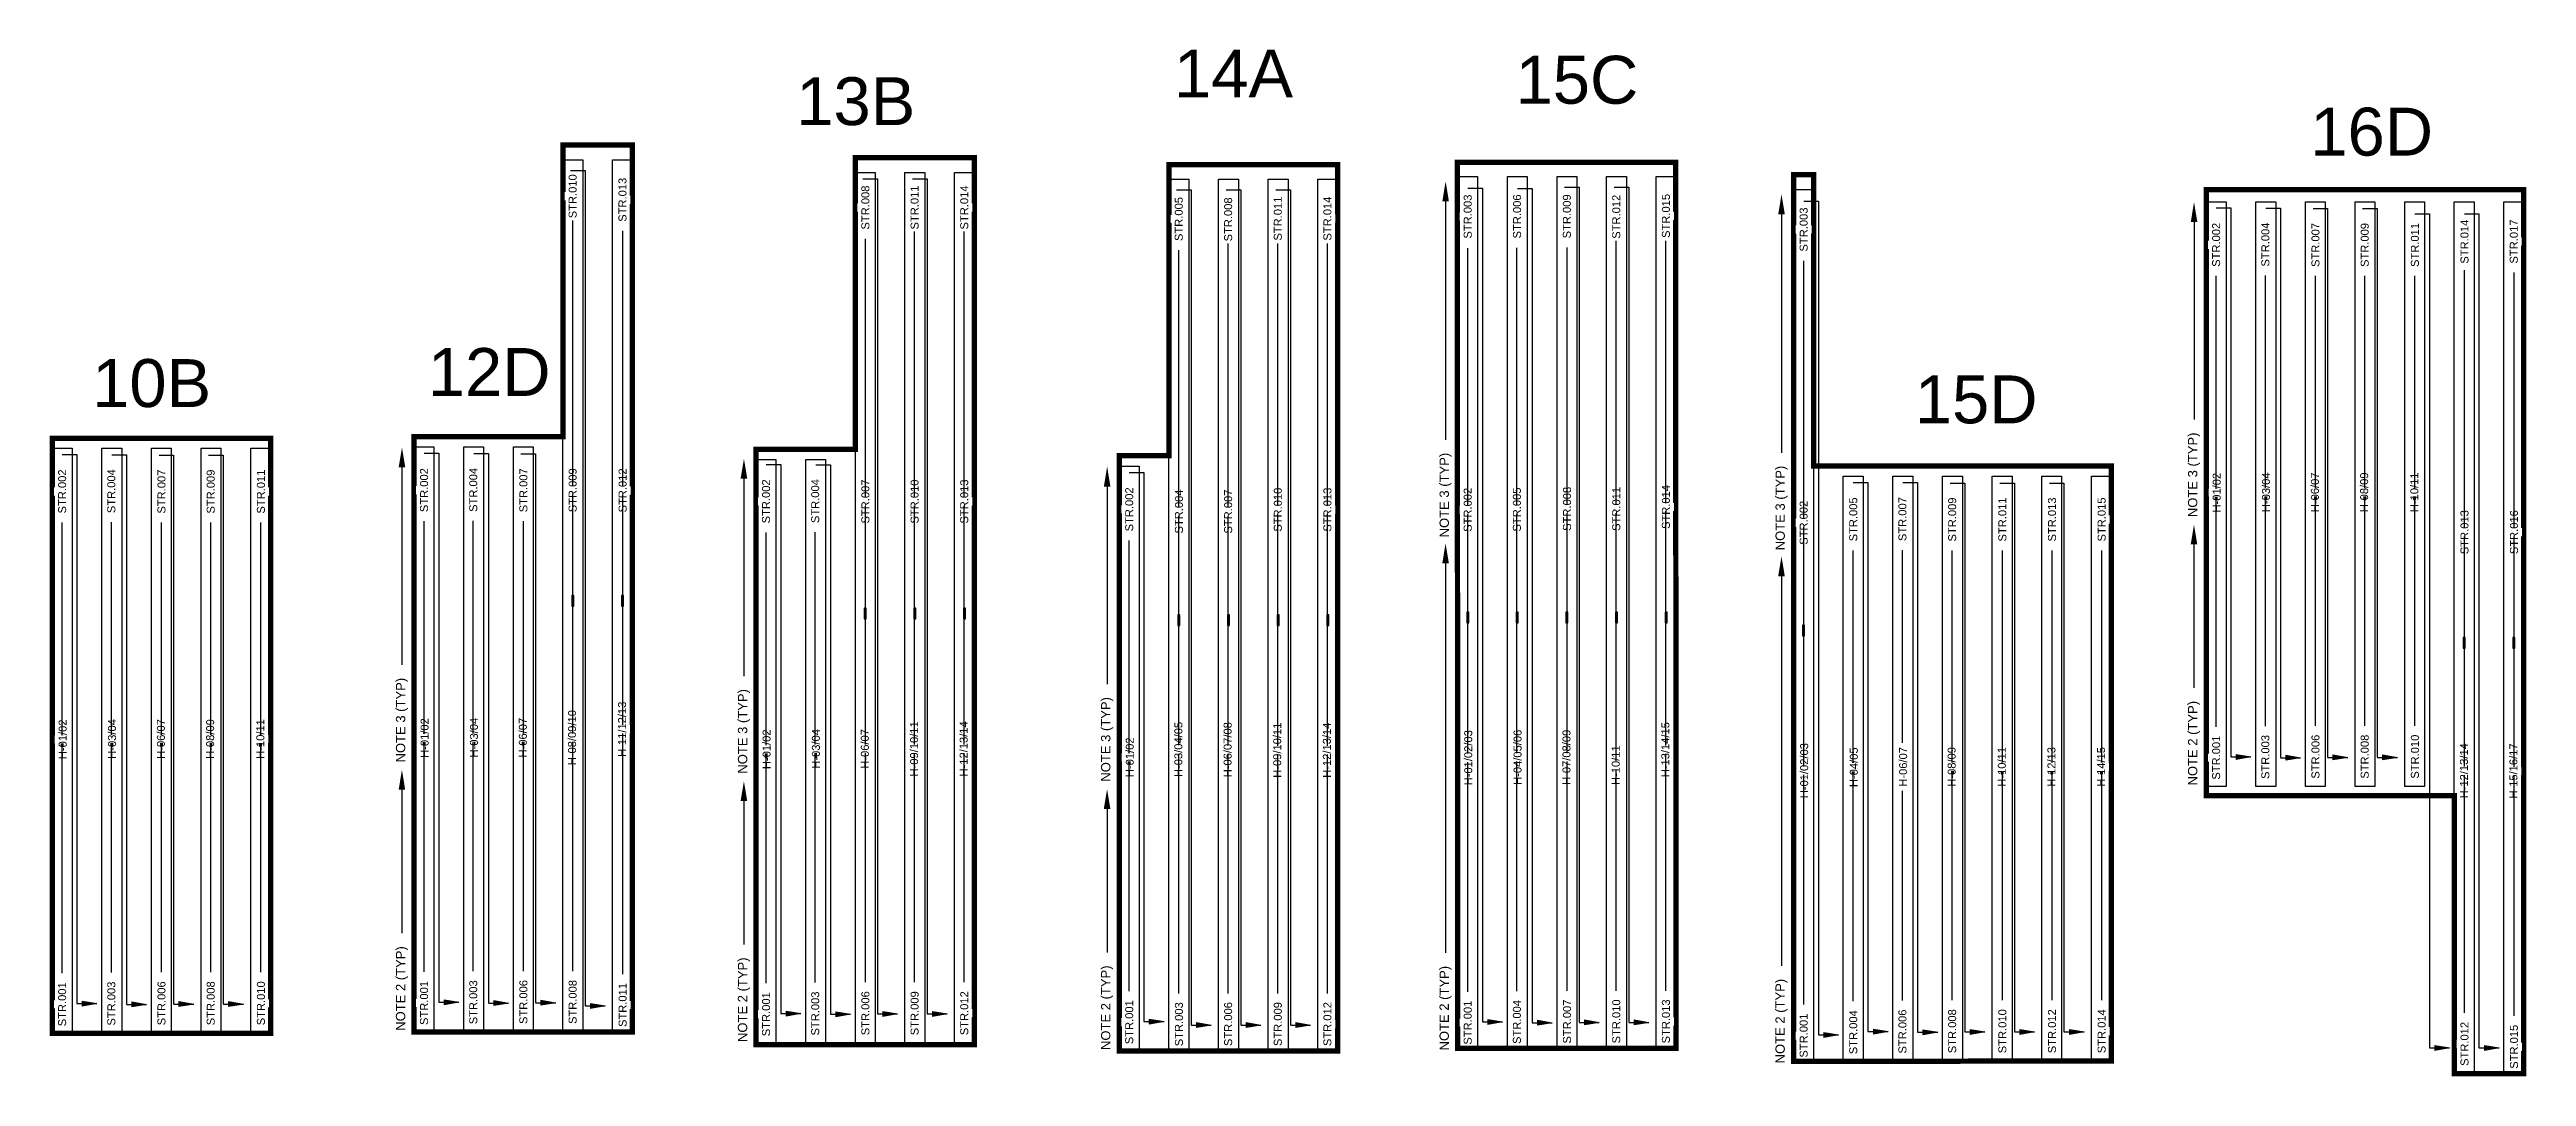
# Model space of a CAD drawing. Header units: feet. Extents: x -18 to 4075, y -48 to 63730.
# Drawn here: x 1044 to 1975, y 544 to 930 of the extents above; entities that cross this region are included whole.
import ezdxf
from ezdxf import colors
from ezdxf.entities.mleader import LeaderData, LeaderLine
from ezdxf.math import Vec2, Vec3

# ---------------------------------------------------------------- set-up
doc = ezdxf.new("R2010")
doc.units = ezdxf.units.FT
doc.header["$MEASUREMENT"] = 0
for name, color, linetype in [('E-TEXT', 7, 'Continuous'), ('G-ANNO-TEXT', 1, 'Continuous'), ('JINKO', 210, 'Continuous'), ('PV-LBD ARCHETYPES', 7, 'Continuous'), ('PVcase PV Modules (optimised)', 142, 'Continuous')]:
    doc.layers.add(name, color=color, linetype=linetype)
doc.styles.add('NEI-A', font='arial.ttf')

msp = doc.modelspace()

# ---------------------------------------------------------------- texts
at = {"layer": 'PV-LBD ARCHETYPES', "style": 'NEI-A'}
for s, p in [('14A', (1467.05, 911.62)), ('15C', (1595.41, 909.27)), ('13B', (1325.06, 901.22)), ('16D', (1894.14, 889.77)), ('10B', (1060.42, 795.27)), ('12D', (1186.58, 799.44)), ('15D', (1745.48, 789.15))]:
    msp.add_text(s, height=18, dxfattribs=at).set_placement(p)

# ---------------------------------------------------------------- blocks, each defined once
blk = doc.blocks.new('1P87@52DEG F TR ID3 PVBlock')
at = {"layer": 'PVcase PV Modules (optimised)', "color": 0}
for points in [[(0, 0, 0), (0, -327.727, 0), (-7.461, -327.727, 0), (-7.461, 0, 0)], [(-4.10355, -167.724, 0), (-3.35745, -167.724, 0), (-3.35745, -163.724, 0), (-4.10355, -163.724, 0)]]:
    blk.add_polyline3d(points, close=True, dxfattribs=at)
blk.add_polyline3d([(-3.543975, -165.910525, 0), (-3.543975, -165.537475, 0), (-3.7305, -165.724, 0), (-3.917025, -165.537475, 0), (-3.917025, -165.910525, 0)], dxfattribs=at)
blk = doc.blocks.new('1P58@52DEG F TR ID3 PVBlock')
at = {"layer": 'PVcase PV Modules (optimised)', "color": 0}
for points in [[(0, 0, 0), (0, -219.818, 0), (-7.461, -219.818, 0), (-7.461, 0, 0)], [(-4.10355, -111.909, 0), (-3.35745, -111.909, 0), (-3.35745, -107.909, 0), (-4.10355, -107.909, 0)]]:
    blk.add_polyline3d(points, close=True, dxfattribs=at)
blk.add_polyline3d([(-3.543975, -110.095525, 0), (-3.543975, -109.722475, 0), (-3.7305, -109.909, 0), (-3.917025, -109.722475, 0), (-3.917025, -110.095525, 0)], dxfattribs=at)
blk = doc.blocks.new('_ClosedBlank')
at = {"color": 0, "linetype": 'ByBlock', "lineweight": -2}
for p, q in [((-1, 0.17), (0, 0)), ((-1, 0.17), (-1, -0.17)), ((0, 0), (-1, -0.17))]:
    blk.add_line(p, q, dxfattribs=at)
blk = doc.blocks.new('AR')
h = blk.add_hatch(color=256)
h.dxf.hatch_style = 1
h.paths.add_polyline_path([(0, 0.03), (0, -0.03), (0.18, 0)])
at = {"xscale": 0.1800047113158301, "yscale": 0.1800047113158301, "zscale": 0.1800047113158301}
blk.add_blockref('_ClosedBlank', (0.18, 0), dxfattribs=at)

# ---------------------------------------------------------------- linework, layer by layer
at = {"const_width": 2}
for points in [[(1237.38, 893.72), (1263.5, 893.72), (1263.5, 560.44), (1181.43, 560.44), (1181.43, 784.09), (1237.38, 784.09), (1237.38, 893.72)], [(1699.94, 882.63), (1707.4, 882.63), (1707.4, 773.11), (1819.32, 773.11), (1819.32, 549.52), (1699.94, 549.34), (1699.94, 882.63)], [(1854.99, 649.24), (1948.25, 649.24), (1948.25, 544.69), (1974.36, 544.69), (1974.36, 876.97), (1854.99, 876.97), (1854.99, 649.24)]]:
    msp.add_lwpolyline(points, dxfattribs=at)
for points in [[(1392.03, 888.94), (1347.27, 888.94), (1347.27, 779.35), (1309.96, 779.35), (1309.96, 555.68), (1392.03, 555.68)], [(1528.53, 886.37), (1465.12, 886.37), (1465.12, 777.05), (1446.47, 777.05), (1446.47, 553.21), (1528.53, 553.21)], [(1655.56, 887.24), (1573.49, 887.24), (1573.69, 554.21), (1655.75, 554.21)], [(1045.4, 783.56), (1127.46, 783.56), (1127.46, 559.95), (1045.4, 559.95)]]:
    msp.add_lwpolyline(points, close=True, dxfattribs=at)
at = {"layer": 'E-TEXT'}
for p, q in [((1350.1, 881.08), (1355.6, 881.08)), ((1355.6, 881.08), (1355.6, 567.21)), ((1467.95, 876.91), (1473.45, 876.91)), ((1473.45, 876.91), (1473.45, 563.04)), ((1577.45, 877.47), (1582.95, 877.47)), ((1582.95, 877.47), (1582.95, 564.21)), ((1596.11, 877.38), (1601.61, 877.38)), ((1601.61, 877.38), (1601.61, 563.92)), ((1613.83, 877.91), (1619.32, 877.91)), ((1619.32, 877.91), (1619.32, 564.04)), ((1703.71, 872.6), (1709.21, 872.6)), ((1709.21, 872.6), (1709.21, 559.35)), ((1858.75, 870.11, -0.13), (1864.25, 870.11, -0.13)), ((1864.25, 870.11, -0.13), (1864.25, 663.8, -0.13)), ((1877.41, 870.03, -0.13), (1882.91, 870.03, -0.13)), ((1882.91, 870.03, -0.13), (1882.91, 663.51, -0.13)), ((1895.13, 869.86, -0.13), (1900.63, 869.86, -0.13)), ((1900.63, 869.86, -0.13), (1900.63, 663.63, -0.13)), ((1913.78, 869.86, -0.13), (1919.28, 869.86, -0.13)), ((1241.02, 583.32), (1241.02, 865.4)), ((1259.81, 582.15), (1259.81, 861.5)), ((1351.05, 579.09), (1351.05, 858.44)), ((1369.55, 579.09), (1369.55, 861.18)), ((1388.21, 579.09), (1388.21, 861.18)), ((1487.4, 574.92), (1487.4, 856.75)), ((1506.06, 574.92), (1506.06, 856.75)), ((1524.71, 574.92), (1524.71, 856.75)), ((1633.28, 575.92), (1633.28, 857.75)), ((1651.93, 575.92), (1651.93, 857.75)), ((1468.9, 574.92), (1468.9, 854.27)), ((1577.44, 575.55), (1577.44, 855.03)), ((1595.92, 575.8), (1595.92, 855.14)), ((1614.77, 575.92), (1614.77, 855.27)), ((1703.7, 570.68), (1703.7, 850.17)), ((1858.74, 675.14, -0.13), (1858.74, 844.59, -0.13)), ((1877.23, 675.39, -0.13), (1877.23, 844.7, -0.13)), ((1896.07, 675.51, -0.13), (1896.07, 844.54, -0.13)), ((1914.58, 675.51, -0.13), (1914.58, 844.54, -0.13)), ((1933.44, 675.51, -0.13), (1933.44, 844.54, -0.13)), ((1952.09, 567.56), (1952.09, 846.75)), ((1970.68, 566.46), (1970.68, 845.8)), ((1049.16, 777.43), (1054.66, 777.43)), ((1054.66, 777.43), (1054.66, 571.12)), ((1067.82, 777.34), (1073.32, 777.34)), ((1073.32, 777.34), (1073.32, 570.82)), ((1085.54, 777.18), (1091.03, 777.18)), ((1091.03, 777.18), (1091.03, 570.94)), ((1104.19, 777.18), (1109.69, 777.18)), ((1185.2, 777.92), (1190.69, 777.92)), ((1190.69, 777.92), (1190.69, 571.61)), ((1203.85, 777.83), (1209.35, 777.83)), ((1209.35, 777.83), (1209.35, 571.31)), ((1221.57, 777.67), (1227.07, 777.67)), ((1227.07, 777.67), (1227.07, 571.43)), ((1313.73, 773.7), (1319.23, 773.7)), ((1319.23, 773.7), (1319.23, 567.39)), ((1332.39, 773.61), (1337.89, 773.61)), ((1337.89, 773.61), (1337.89, 567.09)), ((1450.23, 770.69), (1455.73, 770.69)), ((1455.73, 770.69), (1455.73, 564.38)), ((1722.36, 766.94), (1727.86, 766.94)), ((1727.86, 766.94), (1727.86, 560.63)), ((1741.02, 766.85), (1746.52, 766.85)), ((1746.52, 766.85), (1746.52, 560.33)), ((1758.74, 766.69), (1764.23, 766.69)), ((1777.39, 766.69), (1782.89, 766.69)), ((1782.89, 766.69), (1782.89, 560.45)), ((1796.04, 766.69), (1801.54, 766.69)), ((1049.15, 582.46), (1049.15, 751.91)), ((1067.63, 582.71), (1067.63, 752.01)), ((1086.48, 582.83), (1086.48, 751.85)), ((1104.99, 582.83), (1104.99, 751.85)), ((1123.85, 582.83), (1123.85, 751.85)), ((1185.18, 582.95), (1185.18, 752.4)), ((1203.67, 583.2), (1203.67, 752.5)), ((1222.51, 583.32), (1222.51, 752.34)), ((1313.72, 578.72), (1313.72, 748.17)), ((1332.2, 578.98), (1332.2, 748.28)), ((1450.22, 575.72), (1450.22, 745.17)), ((1722.35, 571.96), (1722.35, 741.41)), ((1740.83, 572.22), (1740.83, 741.52)), ((1759.53, 572.33), (1759.53, 741.36)), ((1778.39, 572.33), (1778.39, 741.36)), ((1797.05, 572.33), (1797.05, 741.36)), ((1815.7, 572.33), (1815.7, 741.36)), ((1864.25, 663.76, -0.13), (1871.81, 663.76, -0.13)), ((1882.91, 663.47, -0.13), (1890.47, 663.47, -0.13)), ((1900.63, 663.58, -0.13), (1908.18, 663.58, -0.13)), ((1054.66, 571.07), (1062.22, 571.07)), ((1073.32, 570.78), (1080.88, 570.78)), ((1091.03, 570.9), (1098.59, 570.9)), ((1190.69, 571.56), (1198.25, 571.56)), ((1209.35, 571.27), (1216.91, 571.27)), ((1227.07, 571.39), (1234.63, 571.39)), ((1319.23, 567.34), (1326.79, 567.34)), ((1337.89, 567.05), (1345.44, 567.05)), ((1355.6, 567.17), (1363.16, 567.17)), ((1455.73, 564.34), (1463.29, 564.34)), ((1473.45, 562.99), (1481.01, 562.99)), ((1582.95, 564.17), (1590.51, 564.17)), ((1601.61, 563.87), (1609.17, 563.87)), ((1619.32, 563.99), (1626.88, 563.99)), ((1709.21, 559.3), (1716.77, 559.3)), ((1727.86, 560.58), (1735.42, 560.58)), ((1746.52, 560.29), (1754.08, 560.29)), ((1782.89, 560.4), (1790.44, 560.4))]:
    msp.add_line(p, q, dxfattribs=at)

# ---------------------------------------------------------------- block references
at = {"layer": 'E-TEXT', "xscale": 30.78777906583937, "yscale": 30.78777906583937, "zscale": 30.78777906583937}
for p in [(1866.27, 663.76, -0.13), (1884.93, 663.47, -0.13), (1902.64, 663.58, -0.13), (1056.68, 571.07), (1075.33, 570.78), (1093.05, 570.9), (1192.71, 571.56), (1211.37, 571.27), (1229.08, 571.39), (1321.24, 567.34), (1339.9, 567.05), (1357.62, 567.17), (1457.75, 564.34), (1475.47, 562.99), (1584.97, 564.17), (1603.62, 563.87), (1621.34, 563.99), (1711.22, 559.3), (1729.88, 560.58), (1748.53, 560.29), (1784.9, 560.4)]:
    msp.add_blockref('AR', p, dxfattribs=at)
at = {"layer": 'JINKO'}
for name, p in [('1P87@52DEG F TR ID3 PVBlock', (1244.84, 888.17)), ('1P87@52DEG F TR ID3 PVBlock', (1263.5, 888.17)), ('1P87@52DEG F TR ID3 PVBlock', (1354.73, 883.4)), ('1P87@52DEG F TR ID3 PVBlock', (1373.38, 883.4)), ('1P87@52DEG F TR ID3 PVBlock', (1392.03, 883.4)), ('1P87@52DEG F TR ID3 PVBlock', (1472.58, 880.94)), ('1P87@52DEG F TR ID3 PVBlock', (1491.23, 880.94)), ('1P87@52DEG F TR ID3 PVBlock', (1509.88, 880.94)), ('1P87@52DEG F TR ID3 PVBlock', (1528.53, 880.94)), ('1P87@52DEG F TR ID3 PVBlock', (1581.15, 881.94)), ('1P87@52DEG F TR ID3 PVBlock', (1599.8, 881.94)), ('1P87@52DEG F TR ID3 PVBlock', (1618.45, 881.94)), ('1P87@52DEG F TR ID3 PVBlock', (1637.1, 881.94)), ('1P87@52DEG F TR ID3 PVBlock', (1655.75, 881.94)), ('1P87@52DEG F TR ID3 PVBlock', (1707.4, 877.07)), ('1P58@52DEG F TR ID3 PVBlock', (1862.45, 872.42, -0.13)), ('1P58@52DEG F TR ID3 PVBlock', (1881.1, 872.42, -0.13)), ('1P58@52DEG F TR ID3 PVBlock', (1899.75, 872.42, -0.13)), ('1P58@52DEG F TR ID3 PVBlock', (1918.4, 872.42, -0.13)), ('1P58@52DEG F TR ID3 PVBlock', (1937.06, 872.42, -0.13)), ('1P87@52DEG F TR ID3 PVBlock', (1955.71, 872.42)), ('1P87@52DEG F TR ID3 PVBlock', (1974.36, 872.42)), ('1P58@52DEG F TR ID3 PVBlock', (1052.86, 779.77)), ('1P58@52DEG F TR ID3 PVBlock', (1071.51, 779.77)), ('1P58@52DEG F TR ID3 PVBlock', (1090.16, 779.77)), ('1P58@52DEG F TR ID3 PVBlock', (1108.81, 779.77)), ('1P58@52DEG F TR ID3 PVBlock', (1127.46, 779.77)), ('1P58@52DEG F TR ID3 PVBlock', (1188.89, 780.26)), ('1P58@52DEG F TR ID3 PVBlock', (1207.54, 780.26)), ('1P58@52DEG F TR ID3 PVBlock', (1226.19, 780.26)), ('1P58@52DEG F TR ID3 PVBlock', (1317.42, 775.5)), ('1P58@52DEG F TR ID3 PVBlock', (1336.08, 775.5)), ('1P58@52DEG F TR ID3 PVBlock', (1453.93, 773.03)), ('1P58@52DEG F TR ID3 PVBlock', (1726.06, 769.28)), ('1P58@52DEG F TR ID3 PVBlock', (1744.71, 769.28)), ('1P58@52DEG F TR ID3 PVBlock', (1763.36, 769.28)), ('1P58@52DEG F TR ID3 PVBlock', (1782.01, 769.28)), ('1P58@52DEG F TR ID3 PVBlock', (1800.66, 769.28)), ('1P58@52DEG F TR ID3 PVBlock', (1819.32, 769.28))]:
    msp.add_blockref(name, p, dxfattribs=at)

msp.set_redraw_order([(e.dxf.handle, doc.entitydb.next_handle()) for e in msp.query("TEXT MTEXT ATTDEF DIMENSION ARC_DIMENSION")])  # texts and dimensions are drawn at this point

# ---------------------------------------------------------------- leaders
at = {"layer": 'G-ANNO-TEXT'}
ml = msp.add_multileader_mtext('Standard', dxfattribs=at)
ml.set_content('NOTE 3 (TYP)', color=256, style='NEI-A')
ml.set_leader_properties()
ml.build(insert=Vec2(0, 0))
ml.multileader.update_dxf_attribs({"dogleg_length": 0.0625, "arrow_head_size": 7.5, "scale": 60})
ctx = ml.context
ctx.base_point, ctx.scale, ctx.char_height, ctx.arrow_head_size, ctx.landing_gap_size, ctx.plane_origin, ctx.plane_x_axis, ctx.plane_y_axis = Vec3(1569.12, 740.89), 60, 3.5, 7.5, 5.4, Vec3(1647.25, 671.63), Vec3(0, 1), Vec3(-1, 0)
notes = []
notes.append((ctx, [(1, (1, 1, 0), (1569.12, 786.68), (0, -1), 3.75, [(0, [(1569.12, 880.1)], 0, [])])]))
ctx.mtext.insert, ctx.mtext.text_direction, ctx.mtext.rotation, ctx.mtext.width, ctx.mtext.flow_direction = Vec3(1566.85, 746.29), Vec3(0, 1), 1.570796, 1027, 5
ml = msp.add_multileader_mtext('Standard', dxfattribs=at)
ml.set_content('NOTE 3 (TYP)', color=256, style='NEI-A')
ml.set_leader_properties()
ml.build(insert=Vec2(0, 0))
ml.multileader.update_dxf_attribs({"dogleg_length": 0.0625, "arrow_head_size": 7.5, "scale": 60})
ctx = ml.context
ctx.base_point, ctx.scale, ctx.char_height, ctx.arrow_head_size, ctx.landing_gap_size, ctx.plane_origin, ctx.plane_x_axis, ctx.plane_y_axis = Vec3(1850.42, 748.5, -0.13), 60, 3.5, 7.5, 5.4, Vec3(1928.55, 679.23, -0.13), Vec3(0, 1), Vec3(-1, 0)
notes.append((ctx, [(1, (1, 1, 0), (1850.42, 794.29, -0.13), (0, -1), 3.75, [(0, [(1850.42, 872.31, -0.13)], 0, [])])]))
ctx.mtext.insert, ctx.mtext.text_direction, ctx.mtext.rotation, ctx.mtext.width, ctx.mtext.flow_direction = Vec3(1848.15, 753.9, -0.13), Vec3(0, 1), 1.570796, 1027, 5
ml = msp.add_multileader_mtext('Standard', dxfattribs=at)
ml.set_content('NOTE 3 (TYP)', color=256, style='NEI-A')
ml.set_leader_properties()
ml.build(insert=Vec2(0, 0))
ml.multileader.update_dxf_attribs({"dogleg_length": 0.0625, "arrow_head_size": 7.5, "scale": 60})
ctx = ml.context
ctx.base_point, ctx.scale, ctx.char_height, ctx.arrow_head_size, ctx.landing_gap_size, ctx.plane_origin, ctx.plane_x_axis, ctx.plane_y_axis = Vec3(1695.37, 736.03), 60, 3.5, 7.5, 5.4, Vec3(1773.51, 666.76), Vec3(0, 1), Vec3(-1, 0)
notes.append((ctx, [(1, (1, 1, 0), (1695.37, 781.81), (0, -1), 3.75, [(0, [(1695.37, 875.23)], 0, [])])]))
ctx.mtext.insert, ctx.mtext.text_direction, ctx.mtext.rotation, ctx.mtext.width, ctx.mtext.flow_direction = Vec3(1693.11, 741.43), Vec3(0, 1), 1.570796, 1027, 5
ml = msp.add_multileader_mtext('Standard', dxfattribs=at)
ml.set_content('NOTE 3 (TYP)', color=256, style='NEI-A')
ml.set_leader_properties()
ml.build(insert=Vec2(0, 0))
ml.multileader.update_dxf_attribs({"dogleg_length": 0.0625, "arrow_head_size": 7.5, "scale": 60})
ctx = ml.context
ctx.base_point, ctx.scale, ctx.char_height, ctx.arrow_head_size, ctx.landing_gap_size, ctx.plane_origin, ctx.plane_x_axis, ctx.plane_y_axis = Vec3(1176.86, 656.31), 60, 3.5, 7.5, 5.4, Vec3(1254.99, 587.04), Vec3(0, 1), Vec3(-1, 0)
notes.append((ctx, [(1, (1, 1, 0), (1176.86, 702.09), (0, -1), 3.75, [(0, [(1176.86, 780.12)], 0, [])])]))
ctx.mtext.insert, ctx.mtext.text_direction, ctx.mtext.rotation, ctx.mtext.width, ctx.mtext.flow_direction = Vec3(1174.59, 661.71), Vec3(0, 1), 1.570796, 1027, 5
ml = msp.add_multileader_mtext('Standard', dxfattribs=at)
ml.set_content('NOTE 3 (TYP)', color=256, style='NEI-A')
ml.set_leader_properties()
ml.build(insert=Vec2(0, 0))
ml.multileader.update_dxf_attribs({"dogleg_length": 0.0625, "arrow_head_size": 7.5, "scale": 60})
ctx = ml.context
ctx.base_point, ctx.scale, ctx.char_height, ctx.arrow_head_size, ctx.landing_gap_size, ctx.plane_origin, ctx.plane_x_axis, ctx.plane_y_axis = Vec3(1305.39, 652.09), 60, 3.5, 7.5, 5.4, Vec3(1383.53, 582.82), Vec3(0, 1), Vec3(-1, 0)
notes.append((ctx, [(1, (1, 1, 0), (1305.39, 697.87), (0, -1), 3.75, [(0, [(1305.39, 775.9)], 0, [])])]))
ctx.mtext.insert, ctx.mtext.text_direction, ctx.mtext.rotation, ctx.mtext.width, ctx.mtext.flow_direction = Vec3(1303.13, 657.49), Vec3(0, 1), 1.570796, 1027, 5
ml = msp.add_multileader_mtext('Standard', dxfattribs=at)
ml.set_content('NOTE 3 (TYP)', color=256, style='NEI-A')
ml.set_leader_properties()
ml.build(insert=Vec2(0, 0))
ml.multileader.update_dxf_attribs({"dogleg_length": 0.0625, "arrow_head_size": 7.5, "scale": 60})
ctx = ml.context
ctx.base_point, ctx.scale, ctx.char_height, ctx.arrow_head_size, ctx.landing_gap_size, ctx.plane_origin, ctx.plane_x_axis, ctx.plane_y_axis = Vec3(1441.9, 649.08), 60, 3.5, 7.5, 5.4, Vec3(1520.03, 579.81), Vec3(0, 1), Vec3(-1, 0)
notes.append((ctx, [(1, (1, 1, 0), (1441.9, 694.87), (0, -1), 3.75, [(0, [(1441.9, 772.89)], 0, [])])]))
ctx.mtext.insert, ctx.mtext.text_direction, ctx.mtext.rotation, ctx.mtext.width, ctx.mtext.flow_direction = Vec3(1439.63, 654.48), Vec3(0, 1), 1.570796, 1027, 5
ml = msp.add_multileader_mtext('Standard', dxfattribs=at)
ml.set_content('NOTE 3 (TYP)', color=256, style='NEI-A')
ml.set_leader_properties()
ml.build(insert=Vec2(0, 0))
ml.multileader.update_dxf_attribs({"dogleg_length": 0.0625, "arrow_head_size": 7.5, "scale": 60})
ctx = ml.context
ctx.base_point, ctx.scale, ctx.char_height, ctx.arrow_head_size, ctx.landing_gap_size, ctx.plane_origin, ctx.plane_x_axis, ctx.plane_y_axis = Vec3(1409.08, 234.23), 60, 3.5, 7.5, 5.4, Vec3(1487.21, 164.96), Vec3(0, 1), Vec3(-1, 0)
notes.append((ctx, [(1, (1, 1, 0), (1409.08, 280.02), (0, -1), 3.75, [(0, [(1409.08, 358.04)], 0, [])])]))
ctx.mtext.insert, ctx.mtext.text_direction, ctx.mtext.rotation, ctx.mtext.width, ctx.mtext.flow_direction = Vec3(1406.81, 239.63), Vec3(0, 1), 1.570796, 1027, 5
ml = msp.add_multileader_mtext('Standard', dxfattribs=at)
ml.set_content('NOTE 2 (TYP)', color=256, style='NEI-A')
ml.set_leader_properties()
ml.build(insert=Vec2(0, 0))
ml.multileader.update_dxf_attribs({"dogleg_length": 0.0625, "arrow_head_size": 7.5, "scale": 60})
ctx = ml.context
ctx.base_point, ctx.scale, ctx.char_height, ctx.arrow_head_size, ctx.landing_gap_size, ctx.plane_origin, ctx.plane_x_axis, ctx.plane_y_axis = Vec3(1850.4, 647.65, -0.13), 60, 3.5, 7.5, 5.4, Vec3(1928.54, 578.38, -0.13), Vec3(0, 1), Vec3(-1, 0)
notes.append((ctx, [(1, (1, 1, 0), (1850.4, 693.43, -0.13), (0, -1), 3.75, [(0, [(1850.4, 751.12, -0.13)], 0, [])])]))
ctx.mtext.insert, ctx.mtext.text_direction, ctx.mtext.rotation, ctx.mtext.width, ctx.mtext.flow_direction = Vec3(1848.14, 653.05, -0.13), Vec3(0, 1), 1.570796, 55.295, 5
ml = msp.add_multileader_mtext('Standard', dxfattribs=at)
ml.set_content('NOTE 2 (TYP)', color=256, style='NEI-A')
ml.set_leader_properties()
ml.build(insert=Vec2(0, 0))
ml.multileader.update_dxf_attribs({"dogleg_length": 0.0625, "arrow_head_size": 7.5, "scale": 60})
ctx = ml.context
ctx.base_point, ctx.scale, ctx.char_height, ctx.arrow_head_size, ctx.landing_gap_size, ctx.plane_origin, ctx.plane_x_axis, ctx.plane_y_axis = Vec3(1176.84, 555.45), 60, 3.5, 7.5, 5.4, Vec3(1254.98, 486.18), Vec3(0, 1), Vec3(-1, 0)
notes.append((ctx, [(1, (1, 1, 0), (1176.84, 601.24), (0, -1), 3.75, [(0, [(1176.84, 658.93)], 0, [])])]))
ctx.mtext.insert, ctx.mtext.text_direction, ctx.mtext.rotation, ctx.mtext.width, ctx.mtext.flow_direction = Vec3(1174.58, 560.85), Vec3(0, 1), 1.570796, 55.295, 5
ml = msp.add_multileader_mtext('Standard', dxfattribs=at)
ml.set_content('NOTE 2 (TYP)', color=256, style='NEI-A')
ml.set_leader_properties()
ml.build(insert=Vec2(0, 0))
ml.multileader.update_dxf_attribs({"dogleg_length": 0.0625, "arrow_head_size": 7.5, "scale": 60})
ctx = ml.context
ctx.base_point, ctx.scale, ctx.char_height, ctx.arrow_head_size, ctx.landing_gap_size, ctx.plane_origin, ctx.plane_x_axis, ctx.plane_y_axis = Vec3(1305.38, 551.23), 60, 3.5, 7.5, 5.4, Vec3(1383.51, 481.96), Vec3(0, 1), Vec3(-1, 0)
notes.append((ctx, [(1, (1, 1, 0), (1305.38, 597.02), (0, -1), 3.75, [(0, [(1305.38, 654.71)], 0, [])])]))
ctx.mtext.insert, ctx.mtext.text_direction, ctx.mtext.rotation, ctx.mtext.width, ctx.mtext.flow_direction = Vec3(1303.11, 556.63), Vec3(0, 1), 1.570796, 55.295, 5
ml = msp.add_multileader_mtext('Standard', dxfattribs=at)
ml.set_content('NOTE 2 (TYP)', color=256, style='NEI-A')
ml.set_leader_properties()
ml.build(insert=Vec2(0, 0))
ml.multileader.update_dxf_attribs({"dogleg_length": 0.0625, "arrow_head_size": 7.5, "scale": 60})
ctx = ml.context
ctx.base_point, ctx.scale, ctx.char_height, ctx.arrow_head_size, ctx.landing_gap_size, ctx.plane_origin, ctx.plane_x_axis, ctx.plane_y_axis = Vec3(1441.88, 548.23), 60, 3.5, 7.5, 5.4, Vec3(1520.01, 478.96), Vec3(0, 1), Vec3(-1, 0)
notes.append((ctx, [(1, (1, 1, 0), (1441.88, 594.01), (0, -1), 3.75, [(0, [(1441.88, 651.7)], 0, [])])]))
ctx.mtext.insert, ctx.mtext.text_direction, ctx.mtext.rotation, ctx.mtext.width, ctx.mtext.flow_direction = Vec3(1439.61, 553.63), Vec3(0, 1), 1.570796, 55.295, 5
ml = msp.add_multileader_mtext('Standard', dxfattribs=at)
ml.set_content('NOTE 2 (TYP)', color=256, style='NEI-A')
ml.set_leader_properties()
ml.build(insert=Vec2(0, 0))
ml.multileader.update_dxf_attribs({"dogleg_length": 0.0625, "arrow_head_size": 7.5, "scale": 60})
ctx = ml.context
ctx.base_point, ctx.scale, ctx.char_height, ctx.arrow_head_size, ctx.landing_gap_size, ctx.plane_origin, ctx.plane_x_axis, ctx.plane_y_axis = Vec3(1569.1, 548.06), 60, 3.5, 7.5, 5.4, Vec3(1647.23, 478.79), Vec3(0, 1), Vec3(-1, 0)
notes.append((ctx, [(1, (1, 1, 0), (1569.1, 593.84), (0, -1), 3.75, [(0, [(1569.1, 744.07)], 0, [])])]))
ctx.mtext.insert, ctx.mtext.text_direction, ctx.mtext.rotation, ctx.mtext.width, ctx.mtext.flow_direction = Vec3(1566.83, 553.46), Vec3(0, 1), 1.570796, 55.295, 5
ml = msp.add_multileader_mtext('Standard', dxfattribs=at)
ml.set_content('NOTE 2 (TYP)', color=256, style='NEI-A')
ml.set_leader_properties()
ml.build(insert=Vec2(0, 0))
ml.multileader.update_dxf_attribs({"dogleg_length": 0.0625, "arrow_head_size": 7.5, "scale": 60})
ctx = ml.context
ctx.base_point, ctx.scale, ctx.char_height, ctx.arrow_head_size, ctx.landing_gap_size, ctx.plane_origin, ctx.plane_x_axis, ctx.plane_y_axis = Vec3(1695.36, 543.19), 60, 3.5, 7.5, 5.4, Vec3(1773.49, 473.92), Vec3(0, 1), Vec3(-1, 0)
notes.append((ctx, [(1, (1, 1, 0), (1695.36, 588.98), (0, -1), 3.75, [(0, [(1695.36, 739.2)], 0, [])])]))
ctx.mtext.insert, ctx.mtext.text_direction, ctx.mtext.rotation, ctx.mtext.width, ctx.mtext.flow_direction = Vec3(1693.09, 548.59), Vec3(0, 1), 1.570796, 55.295, 5
ml = msp.add_multileader_mtext('Standard', dxfattribs=at)
ml.set_content('NOTE 2 (TYP)', color=256, style='NEI-A')
ml.set_leader_properties()
ml.build(insert=Vec2(0, 0))
ml.multileader.update_dxf_attribs({"dogleg_length": 0.0625, "arrow_head_size": 7.5, "scale": 60})
ctx = ml.context
ctx.base_point, ctx.scale, ctx.char_height, ctx.arrow_head_size, ctx.landing_gap_size, ctx.plane_origin, ctx.plane_x_axis, ctx.plane_y_axis = Vec3(1409.06, 133.38), 60, 3.5, 7.5, 5.4, Vec3(1487.19, 64.11), Vec3(0, 1), Vec3(-1, 0)
notes.append((ctx, [(1, (1, 1, 0), (1409.06, 179.16), (0, -1), 3.75, [(0, [(1409.06, 236.85)], 0, [])])]))
ctx.mtext.insert, ctx.mtext.text_direction, ctx.mtext.rotation, ctx.mtext.width, ctx.mtext.flow_direction = Vec3(1406.79, 138.78), Vec3(0, 1), 1.570796, 55.295, 5
for ctx, leaders in notes:
    for number, flags, end, landing, length, lines in leaders:
        leader = LeaderData()
        leader.index, (leader.has_last_leader_line, leader.has_dogleg_vector, leader.attachment_direction) = number, flags
        leader.last_leader_point, leader.dogleg_vector, leader.dogleg_length = Vec3(end), Vec3(landing), length
        for number, points, colour, breaks in lines:
            line = LeaderLine()
            line.index, line.vertices, line.color, line.breaks = number, Vec3.list(points), colors.encode_raw_color(colour), breaks
            leader.lines.append(line)
        ctx.leaders.append(leader)

# ---------------------------------------------------------------- next in the draw order: texts
at = {"layer": 'G-ANNO-TEXT', "char_height": 3, "attachment_point": 5, "rotation": 90, "style": 'NEI-A', "bg_fill": 3, "box_fill_scale": 1.5, "bg_fill_color": 256, "bg_fill_transparency": 0}
for s, width, insert in [('STR.010', 0.0963, (1241.02, 874.48)), ('STR.013', 0.0823, (1259.75, 873.16)), ('STR.008', 0.0963, (1351.05, 870.23)), ('STR.011', 0.0963, (1369.55, 870.26)), ('STR.014', 0.0963, (1388.21, 870.26)), ('STR.015', 0.0963, (1651.93, 867.09)), ('STR.005', 0.0823, (1468.83, 865.93)), ('STR.008', 0.0963, (1487.4, 865.78)), ('STR.011', 0.0963, (1506.06, 866.09)), ('STR.014', 0.0963, (1524.71, 866.09)), ('STR.003', 0.0963, (1577.44, 866.85)), ('STR.006', 0.0823, (1595.98, 866.9)), ('STR.009', 0.0823, (1614.7, 866.93)), ('STR.012', 0.0963, (1633.28, 866.78)), ('STR.003', 0.0963, (1703.7, 861.98)), ('STR.002', 0.0963, (1858.74, 856.23, -0.13)), ('STR.004', 0.0963, (1877.23, 856.34, -0.13)), ('STR.007', 0.0963, (1896.07, 856.18, -0.13)), ('STR.009', 0.0963, (1914.58, 856.18, -0.13)), ('STR.011', 0.0963, (1933.44, 856.18, -0.13)), ('STR.014', 0.0963, (1952.09, 857.43)), ('STR.017', 0.0823, (1970.61, 857.47)), ('STR.002', 0.0963, (1049.15, 763.55)), ('STR.004', 0.0963, (1067.63, 763.65)), ('STR.007', 0.0963, (1086.48, 763.49)), ('STR.009', 0.0963, (1104.99, 763.49)), ('STR.011', 0.0963, (1123.85, 763.49)), ('STR.002', 0.0963, (1185.18, 764.04)), ('STR.004', 0.0963, (1203.67, 764.14)), ('STR.007', 0.0963, (1222.51, 763.98)), ('STR.009', 0.0963, (1241.02, 763.98)), ('STR.012', 0.0963, (1259.81, 763.93)), ('STR.002', 0.0963, (1313.72, 759.82)), ('STR.004', 0.0963, (1332.2, 759.92)), ('STR.007', 0.0963, (1351.05, 759.76)), ('STR.010', 0.0963, (1369.55, 759.76)), ('STR.013', 0.0963, (1388.21, 759.76)), ('STR.002', 0.0963, (1450.22, 756.81)), ('STR.004', 0.0963, (1468.9, 756.01)), ('STR.007', 0.0963, (1487.4, 755.99)), ('STR.010', 0.0963, (1506.06, 756.69)), ('STR.013', 0.0963, (1524.71, 756.69)), ('STR.002', 0.0963, (1577.44, 756.64)), ('STR.005', 0.0963, (1595.92, 756.75)), ('STR.008', 0.0963, (1614.77, 757.01)), ('STR.011', 0.0963, (1633.28, 756.99)), ('STR.014', 0.0963, (1651.93, 757.69)), ('STR.002', 0.0963, (1703.7, 751.77)), ('STR.005', 0.0963, (1722.35, 753.05)), ('STR.007', 0.0963, (1740.83, 753.16)), ('STR.009', 0.0963, (1759.53, 753)), ('STR.011', 0.0963, (1778.39, 753)), ('STR.013', 0.0963, (1797.05, 753)), ('STR.015', 0.0963, (1815.7, 753)), ('STR.013', 0.0963, (1952.09, 748.23)), ('STR.016', 0.0963, (1970.68, 748.24)), ('STR.001', 0.0823, (1858.74, 663.5, -0.13)), ('STR.003', 0.0823, (1877.23, 663.75, -0.13)), ('STR.006', 0.0823, (1896.07, 663.87, -0.13)), ('STR.008', 0.0823, (1914.58, 663.87, -0.13)), ('STR.001', 0.0823, (1049.15, 570.81)), ('STR.003', 0.0823, (1067.63, 571.07)), ('STR.006', 0.0823, (1086.48, 571.18)), ('STR.008', 0.0823, (1104.99, 571.18)), ('STR.001', 0.0823, (1185.18, 571.3)), ('STR.003', 0.0823, (1203.67, 571.56)), ('STR.006', 0.0823, (1222.51, 571.67)), ('STR.008', 0.0823, (1241.02, 571.67)), ('STR.001', 0.0823, (1313.72, 567.08)), ('STR.003', 0.0823, (1332.2, 567.34)), ('STR.006', 0.0823, (1351.05, 567.45)), ('STR.009', 0.0823, (1369.55, 567.45)), ('STR.001', 0.0823, (1450.22, 564.08)), ('STR.003', 0.0963, (1468.9, 563.31)), ('STR.006', 0.0963, (1487.4, 563.38)), ('STR.001', 0.0823, (1577.44, 563.91)), ('STR.004', 0.0823, (1595.92, 564.16)), ('STR.007', 0.0963, (1614.77, 564.31)), ('STR.010', 0.0963, (1633.28, 564.38)), ('STR.004', 0.0823, (1722.35, 560.32)), ('STR.006', 0.0823, (1740.83, 560.57)), ('STR.008', 0.0823, (1759.53, 560.69)), ('STR.012', 0.0823, (1797.05, 560.69)), ('STR.001', 0.0823, (1703.7, 559.04)), ('STR.012', 0.0823, (1952.09, 555.92))]:
    msp.add_mtext_dynamic_manual_height_columns(s, width=width, gutter_width=0.561, heights=[0], dxfattribs=dict(at, insert=insert))
at = {"layer": 'G-ANNO-TEXT', "char_height": 3, "width": 0.0823, "attachment_point": 5, "rotation": 90, "style": 'NEI-A', "bg_fill": 3, "box_fill_scale": 1.5, "bg_fill_color": 256, "bg_fill_transparency": 0}
for s, insert in [('H-01/02', (1858.95, 763.07, -0.13)), ('H-03/04', (1877.48, 763.22, -0.13)), ('H-06/07', (1895.86, 763.22, -0.13)), ('H-08/09', (1914.37, 763.22, -0.13)), ('H-10/11', (1933.23, 763.22, -0.13)), ('H-08/09/10', (1240.81, 671.02)), ('H-11/12/13', (1259.61, 674.19)), ('H-01/02', (1049.35, 670.38)), ('H-03/04', (1067.89, 670.53)), ('H-06/07', (1086.27, 670.53)), ('H-08/09', (1104.78, 670.53)), ('H-10/11', (1123.64, 670.53)), ('H-01/02', (1185.39, 670.87)), ('H-03/04', (1203.93, 671.02)), ('H-06/07', (1222.3, 671.02)), ('H-01/02', (1313.92, 666.65)), ('H-03/04', (1332.46, 666.8)), ('H-06/07', (1350.84, 666.8)), ('H-09/10/11', (1369.35, 666.8)), ('H-12/13/14', (1388, 666.8)), ('H-01/02', (1450.42, 663.64)), ('H-03/04/05', (1468.69, 666.59)), ('H-06/07/08', (1487.2, 666.49)), ('H-09/10/11', (1505.85, 666.31)), ('H-12/13/14', (1524.5, 666.31)), ('H-01/02/03', (1577.64, 663.47)), ('H-04/05/06', (1596.18, 663.63)), ('H-07/08/09', (1614.56, 663.63)), ('H-13/14/15', (1651.72, 666.5)), ('H-10/11', (1633.07, 660.68)), ('H-01/02/03', (1703.9, 658.61)), ('H-04/05', (1722.55, 659.89)), ('H-08/09', (1759.33, 660.04)), ('H-10/11', (1778.19, 660.04)), ('H-12/13', (1796.84, 660.04)), ('H-14/15', (1815.49, 660.04)), ('H-12/13/14', (1951.88, 658.57)), ('H-15/16/17', (1970.47, 658.49))]:
    msp.add_mtext(s, dxfattribs=dict(at, insert=insert))
at = {"layer": 'G-ANNO-TEXT', "insert": (1741.09, 660.04), "char_height": 3, "attachment_point": 5, "rotation": 90, "style": 'NEI-A', "bg_fill": 3, "box_fill_scale": 1.5, "bg_fill_color": 256, "bg_fill_transparency": 0}
msp.add_mtext('H-06/07', dxfattribs=at)

# ---------------------------------------------------------------- next in the draw order: linework, layer by layer
at = {"layer": 'E-TEXT'}
for p, q in [((1240.22, 884.13), (1245.72, 884.13)), ((1245.72, 884.13), (1245.72, 570.26)), ((1368.76, 881.08), (1374.25, 881.08)), ((1374.25, 881.08), (1374.25, 567.21)), ((1486.61, 876.93), (1492.1, 876.93)), ((1492.1, 876.93), (1492.1, 563.04)), ((1505.26, 876.93), (1510.76, 876.93)), ((1632.48, 877.93), (1637.98, 877.93)), ((1637.98, 877.93), (1637.98, 564.04)), ((1919.28, 869.86, -0.13), (1919.28, 663.63, -0.13)), ((1933.37, 867.91, -0.13), (1938.87, 867.91, -0.13)), ((1952.02, 867.91), (1957.52, 867.91)), ((1957.52, 867.91), (1957.52, 554.45)), ((1109.69, 777.18), (1109.69, 570.94)), ((1764.23, 766.69), (1764.23, 560.45)), ((1801.54, 766.69), (1801.54, 560.45)), ((1919.28, 663.58, -0.13), (1926.84, 663.58, -0.13)), ((1109.69, 570.9), (1117.24, 570.9)), ((1245.72, 570.22), (1253.28, 570.22)), ((1374.25, 567.17), (1381.81, 567.17)), ((1492.1, 562.99), (1499.66, 562.99)), ((1637.98, 563.99), (1645.53, 563.99)), ((1764.23, 560.4), (1771.79, 560.4)), ((1801.54, 560.4), (1809.1, 560.4)), ((1938.87, 554.41, -0.13), (1946.42, 554.41, -0.13)), ((1957.52, 554.41), (1965.08, 554.41))]:
    msp.add_line(p, q, dxfattribs=at)

# ---------------------------------------------------------------- next in the draw order: block references
at = {"layer": 'E-TEXT', "xscale": 30.78777906583937, "yscale": 30.78777906583937, "zscale": 30.78777906583937}
for p in [(1921.29, 663.58, -0.13), (1111.7, 570.9), (1247.73, 570.22), (1376.27, 567.17), (1494.12, 562.99), (1639.99, 563.99), (1766.25, 560.4), (1803.55, 560.4), (1940.88, 554.41, -0.13), (1959.53, 554.41)]:
    msp.add_blockref('AR', p, dxfattribs=at)

# ---------------------------------------------------------------- next in the draw order: leaders
at = {"layer": 'G-ANNO-TEXT'}
ml = msp.add_multileader_mtext('Standard', dxfattribs=at)
ml.set_content('NOTE 3 (TYP)', color=256, style='NEI-A')
ml.set_leader_properties()
ml.build(insert=Vec2(0, 0))
ml.multileader.update_dxf_attribs({"dogleg_length": 0.0625, "arrow_head_size": 7.5, "scale": 60})
ctx = ml.context
ctx.base_point, ctx.scale, ctx.char_height, ctx.arrow_head_size, ctx.landing_gap_size, ctx.plane_origin, ctx.plane_x_axis, ctx.plane_y_axis = Vec3(1801.48, 322.6), 60, 3.5, 7.5, 5.4, Vec3(1879.62, 253.33), Vec3(0, 1), Vec3(-1, 0)
notes = []
notes.append((ctx, [(1, (1, 1, 0), (1801.48, 368.38), (0, -1), 3.75, [(0, [(1801.48, 461.8)], 0, [])])]))
ctx.mtext.insert, ctx.mtext.text_direction, ctx.mtext.rotation, ctx.mtext.width, ctx.mtext.flow_direction = Vec3(1799.22, 328), Vec3(0, 1), 1.570796, 1027, 5
ml = msp.add_multileader_mtext('Standard', dxfattribs=at)
ml.set_content('NOTE 3 (TYP)', color=256, style='NEI-A')
ml.set_leader_properties()
ml.build(insert=Vec2(0, 0))
ml.multileader.update_dxf_attribs({"dogleg_length": 0.0625, "arrow_head_size": 7.5, "scale": 60})
ctx = ml.context
ctx.base_point, ctx.scale, ctx.char_height, ctx.arrow_head_size, ctx.landing_gap_size, ctx.plane_origin, ctx.plane_x_axis, ctx.plane_y_axis = Vec3(1050.34, 319.05, -0.13), 60, 3.5, 7.5, 5.4, Vec3(1128.47, 249.78, -0.13), Vec3(0, 1), Vec3(-1, 0)
notes.append((ctx, [(1, (1, 1, 0), (1050.34, 364.83, -0.13), (0, -1), 3.75, [(0, [(1050.34, 458.25, -0.13)], 0, [])])]))
ctx.mtext.insert, ctx.mtext.text_direction, ctx.mtext.rotation, ctx.mtext.width, ctx.mtext.flow_direction = Vec3(1048.07, 324.45, -0.13), Vec3(0, 1), 1.570796, 1027, 5
ml = msp.add_multileader_mtext('Standard', dxfattribs=at)
ml.set_content('NOTE 3 (TYP)', color=256, style='NEI-A')
ml.set_leader_properties()
ml.build(insert=Vec2(0, 0))
ml.multileader.update_dxf_attribs({"dogleg_length": 0.0625, "arrow_head_size": 7.5, "scale": 60})
ctx = ml.context
ctx.base_point, ctx.scale, ctx.char_height, ctx.arrow_head_size, ctx.landing_gap_size, ctx.plane_origin, ctx.plane_x_axis, ctx.plane_y_axis = Vec3(1624.63, 318.45), 60, 3.5, 7.5, 5.4, Vec3(1702.76, 249.19), Vec3(0, 1), Vec3(-1, 0)
notes.append((ctx, [(1, (1, 1, 0), (1624.63, 364.24), (0, -1), 3.75, [(0, [(1624.63, 457.66)], 0, [])])]))
ctx.mtext.insert, ctx.mtext.text_direction, ctx.mtext.rotation, ctx.mtext.width, ctx.mtext.flow_direction = Vec3(1622.36, 323.85), Vec3(0, 1), 1.570796, 1027, 5
ml = msp.add_multileader_mtext('Standard', dxfattribs=at)
ml.set_content('NOTE 3 (TYP)', color=256, style='NEI-A')
ml.set_leader_properties()
ml.build(insert=Vec2(0, 0))
ml.multileader.update_dxf_attribs({"dogleg_length": 0.0625, "arrow_head_size": 7.5, "scale": 60})
ctx = ml.context
ctx.base_point, ctx.scale, ctx.char_height, ctx.arrow_head_size, ctx.landing_gap_size, ctx.plane_origin, ctx.plane_x_axis, ctx.plane_y_axis = Vec3(1236.39, 229.37, 0.13), 60, 3.5, 7.5, 5.4, Vec3(1314.52, 160.1, 0.13), Vec3(0, 1), Vec3(-1, 0)
notes.append((ctx, [(1, (1, 1, 0), (1236.39, 275.16, 0.13), (0, -1), 3.75, [(0, [(1236.39, 353.18, 0.13)], 0, [])])]))
ctx.mtext.insert, ctx.mtext.text_direction, ctx.mtext.rotation, ctx.mtext.width, ctx.mtext.flow_direction = Vec3(1234.12, 234.77, 0.13), Vec3(0, 1), 1.570796, 1027, 5
ml = msp.add_multileader_mtext('Standard', dxfattribs=at)
ml.set_content('NOTE 2 (TYP)', color=256, style='NEI-A')
ml.set_leader_properties()
ml.build(insert=Vec2(0, 0))
ml.multileader.update_dxf_attribs({"dogleg_length": 0.0625, "arrow_head_size": 7.5, "scale": 60})
ctx = ml.context
ctx.base_point, ctx.scale, ctx.char_height, ctx.arrow_head_size, ctx.landing_gap_size, ctx.plane_origin, ctx.plane_x_axis, ctx.plane_y_axis = Vec3(1050.32, 126.21, -0.13), 60, 3.5, 7.5, 5.4, Vec3(1128.46, 56.94, -0.13), Vec3(0, 1), Vec3(-1, 0)
notes.append((ctx, [(1, (1, 1, 0), (1050.32, 171.99, -0.13), (0, -1), 3.75, [(0, [(1050.32, 322.22, -0.13)], 0, [])])]))
ctx.mtext.insert, ctx.mtext.text_direction, ctx.mtext.rotation, ctx.mtext.width, ctx.mtext.flow_direction = Vec3(1048.06, 131.61, -0.13), Vec3(0, 1), 1.570796, 55.295, 5
ml = msp.add_multileader_mtext('Standard', dxfattribs=at)
ml.set_content('NOTE 2 (TYP)', color=256, style='NEI-A')
ml.set_leader_properties()
ml.build(insert=Vec2(0, 0))
ml.multileader.update_dxf_attribs({"dogleg_length": 0.0625, "arrow_head_size": 7.5, "scale": 60})
ctx = ml.context
ctx.base_point, ctx.scale, ctx.char_height, ctx.arrow_head_size, ctx.landing_gap_size, ctx.plane_origin, ctx.plane_x_axis, ctx.plane_y_axis = Vec3(1236.37, 128.52, 0.13), 60, 3.5, 7.5, 5.4, Vec3(1314.51, 59.25, 0.13), Vec3(0, 1), Vec3(-1, 0)
notes.append((ctx, [(1, (1, 1, 0), (1236.37, 174.31, 0.13), (0, -1), 3.75, [(0, [(1236.37, 231.99, 0.13)], 0, [])])]))
ctx.mtext.insert, ctx.mtext.text_direction, ctx.mtext.rotation, ctx.mtext.width, ctx.mtext.flow_direction = Vec3(1234.11, 133.92, 0.13), Vec3(0, 1), 1.570796, 55.295, 5
ml = msp.add_multileader_mtext('Standard', dxfattribs=at)
ml.set_content('NOTE 2 (TYP)', color=256, style='NEI-A')
ml.set_leader_properties()
ml.build(insert=Vec2(0, 0))
ml.multileader.update_dxf_attribs({"dogleg_length": 0.0625, "arrow_head_size": 7.5, "scale": 60})
ctx = ml.context
ctx.base_point, ctx.scale, ctx.char_height, ctx.arrow_head_size, ctx.landing_gap_size, ctx.plane_origin, ctx.plane_x_axis, ctx.plane_y_axis = Vec3(1624.61, 125.62), 60, 3.5, 7.5, 5.4, Vec3(1702.74, 56.35), Vec3(0, 1), Vec3(-1, 0)
notes.append((ctx, [(1, (1, 1, 0), (1624.61, 171.4), (0, -1), 3.75, [(0, [(1624.61, 321.63)], 0, [])])]))
ctx.mtext.insert, ctx.mtext.text_direction, ctx.mtext.rotation, ctx.mtext.width, ctx.mtext.flow_direction = Vec3(1622.34, 131.02), Vec3(0, 1), 1.570796, 55.295, 5
ml = msp.add_multileader_mtext('Standard', dxfattribs=at)
ml.set_content('NOTE 2 (TYP)', color=256, style='NEI-A')
ml.set_leader_properties()
ml.build(insert=Vec2(0, 0))
ml.multileader.update_dxf_attribs({"dogleg_length": 0.0625, "arrow_head_size": 7.5, "scale": 60})
ctx = ml.context
ctx.base_point, ctx.scale, ctx.char_height, ctx.arrow_head_size, ctx.landing_gap_size, ctx.plane_origin, ctx.plane_x_axis, ctx.plane_y_axis = Vec3(1801.47, 129.76), 60, 3.5, 7.5, 5.4, Vec3(1879.6, 60.49), Vec3(0, 1), Vec3(-1, 0)
notes.append((ctx, [(1, (1, 1, 0), (1801.47, 175.55), (0, -1), 3.75, [(0, [(1801.47, 325.77)], 0, [])])]))
ctx.mtext.insert, ctx.mtext.text_direction, ctx.mtext.rotation, ctx.mtext.width, ctx.mtext.flow_direction = Vec3(1799.2, 135.16), Vec3(0, 1), 1.570796, 55.295, 5
for ctx, leaders in notes:
    for number, flags, end, landing, length, lines in leaders:
        leader = LeaderData()
        leader.index, (leader.has_last_leader_line, leader.has_dogleg_vector, leader.attachment_direction) = number, flags
        leader.last_leader_point, leader.dogleg_vector, leader.dogleg_length = Vec3(end), Vec3(landing), length
        for number, points, colour, breaks in lines:
            line = LeaderLine()
            line.index, line.vertices, line.color, line.breaks = number, Vec3.list(points), colors.encode_raw_color(colour), breaks
            leader.lines.append(line)
        ctx.leaders.append(leader)

# ---------------------------------------------------------------- next in the draw order: texts
at = {"layer": 'G-ANNO-TEXT', "char_height": 3, "attachment_point": 5, "rotation": 90, "style": 'NEI-A', "bg_fill": 3, "box_fill_scale": 1.5, "bg_fill_color": 256, "bg_fill_transparency": 0}
for s, width, insert in [('STR.010', 0.0823, (1933.44, 663.87, -0.13)), ('STR.010', 0.0823, (1123.85, 571.18)), ('STR.011', 0.0963, (1259.81, 570.54)), ('STR.012', 0.0823, (1388.21, 567.45)), ('STR.009', 0.0963, (1506.06, 563.38)), ('STR.013', 0.0963, (1651.93, 564.38)), ('STR.010', 0.0823, (1778.39, 560.69)), ('STR.014', 0.0823, (1815.7, 560.69)), ('STR.015', 0.0963, (1970.68, 554.85))]:
    msp.add_mtext_dynamic_manual_height_columns(s, width=width, gutter_width=0.561, heights=[0], dxfattribs=dict(at, insert=insert))

# ---------------------------------------------------------------- next in the draw order: linework, layer by layer
at = {"layer": 'E-TEXT'}
for p, q in [((1510.76, 876.93), (1510.76, 563.04)), ((1938.87, 867.91, -0.13), (1938.87, 554.45, -0.13)), ((1510.76, 562.99), (1518.31, 562.99))]:
    msp.add_line(p, q, dxfattribs=at)

# ---------------------------------------------------------------- next in the draw order: block references
at = {"layer": 'E-TEXT', "xscale": 30.78777906583937, "yscale": 30.78777906583937, "zscale": 30.78777906583937}
msp.add_blockref('AR', (1512.77, 562.99), dxfattribs=at)

# ---------------------------------------------------------------- next in the draw order: texts
at = {"layer": 'G-ANNO-TEXT', "insert": (1524.71, 563.38), "char_height": 3, "attachment_point": 5, "rotation": 90, "style": 'NEI-A', "bg_fill": 3, "box_fill_scale": 1.5, "bg_fill_color": 256, "bg_fill_transparency": 0}
msp.add_mtext_dynamic_manual_height_columns('STR.012', width=0.0963, gutter_width=0.561, heights=[0], dxfattribs=at)

doc.saveas('drawing.dxf')
